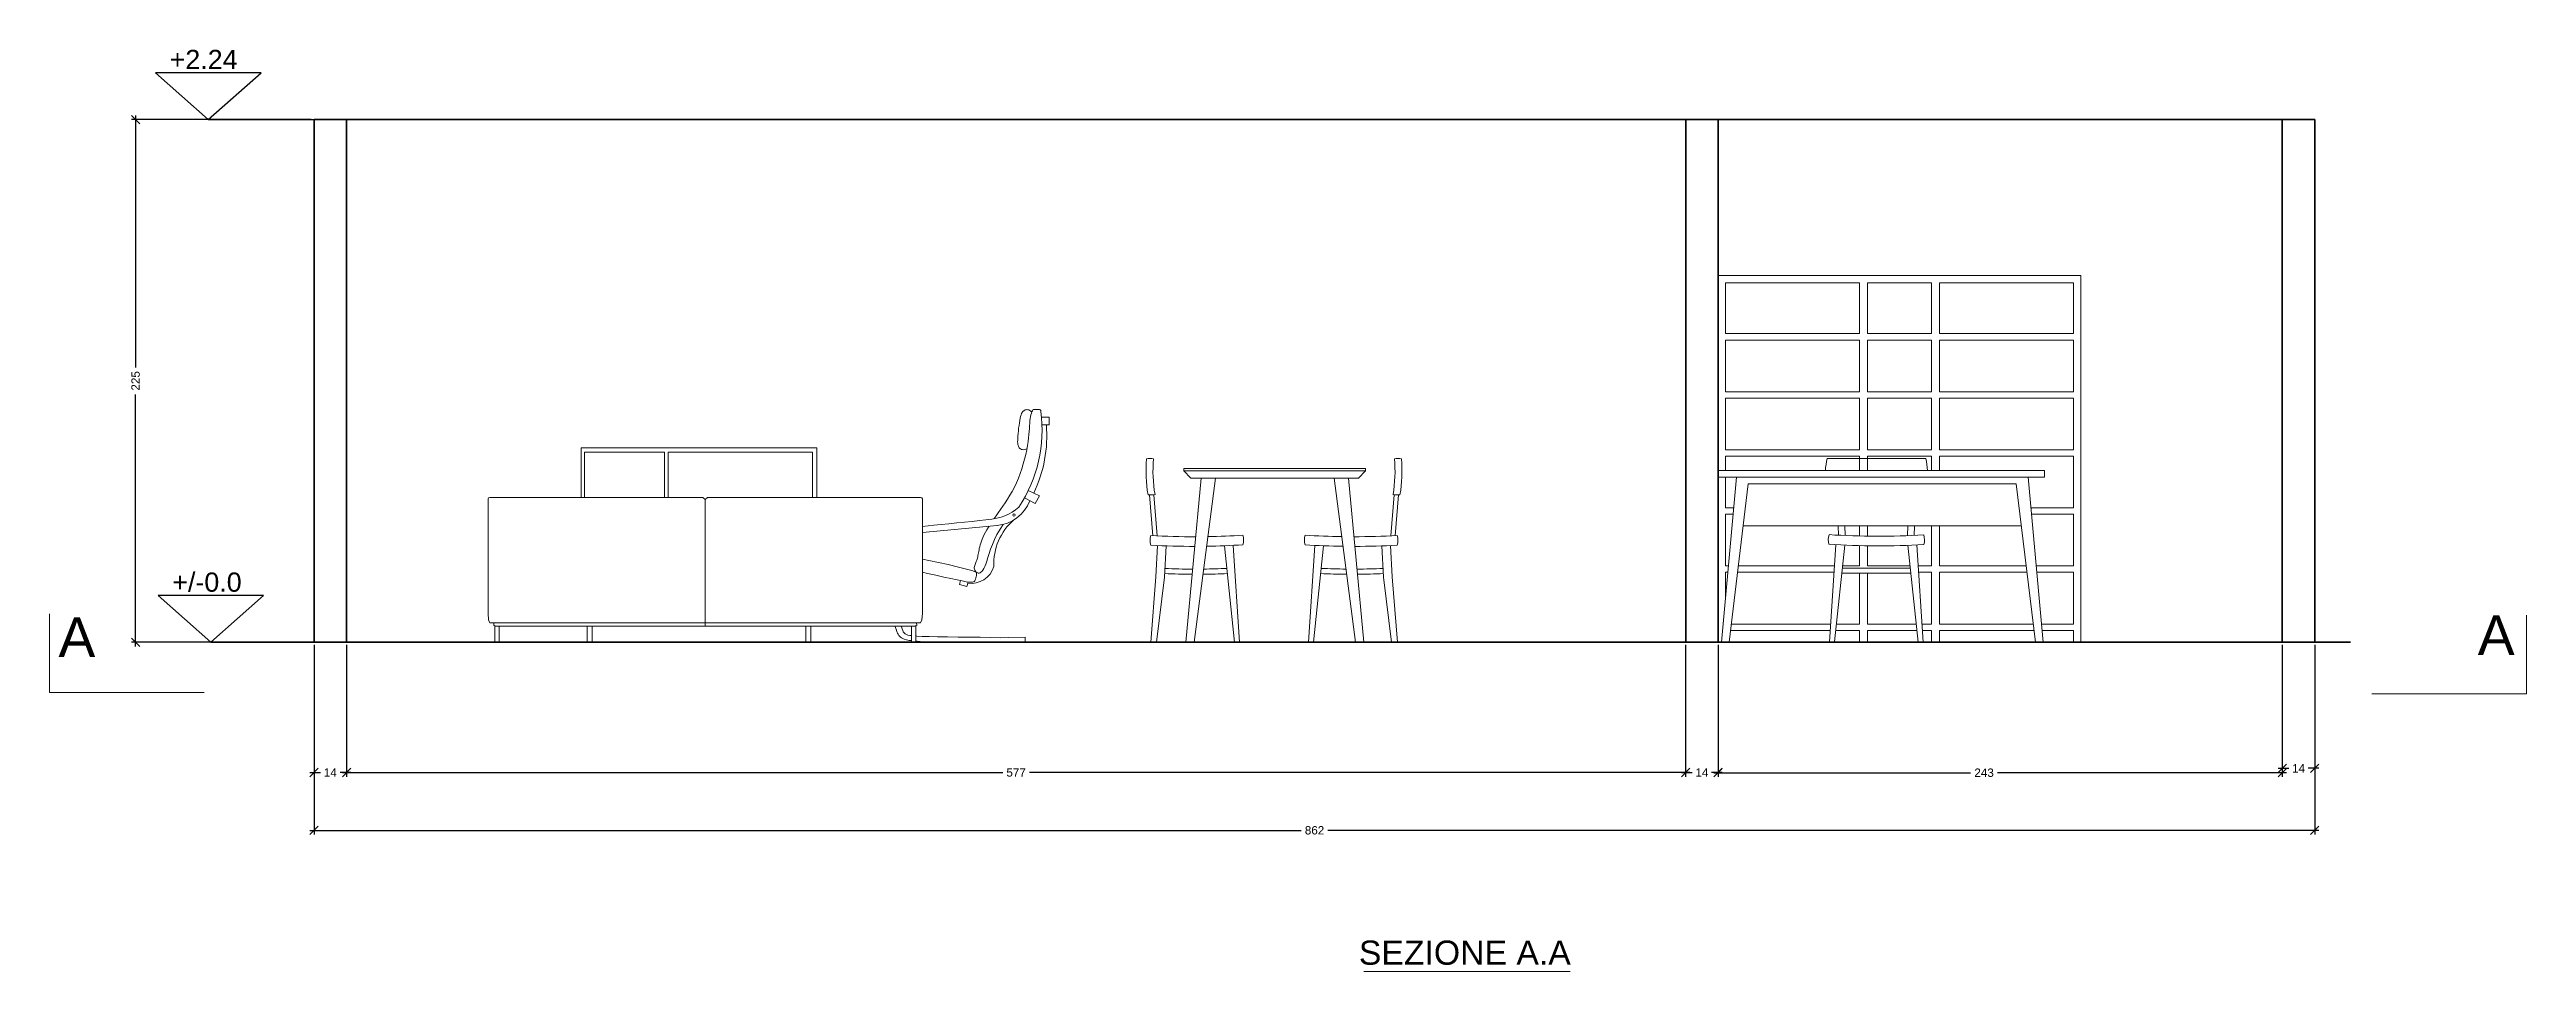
# Model space of a CAD drawing. Header units: inches. Extents: x 2013 to 15569, y -2551 to 2524.
# Drawn here: x 7958 to 9025, y -1284 to -887 of the extents above; entities that cross this region are included whole.
import ezdxf

# ---------------------------------------------------------------- set-up
doc = ezdxf.new("R2010")
doc.units = ezdxf.units.IN
doc.header["$MEASUREMENT"] = 0
doc.layers.get('0').update_dxf_attribs({"color": 80, "lineweight": 13})
for name, color, linetype, lineweight in [('A-FURN', 8, 'Continuous', 18), ('A-WALL-FULL', 7, 'Continuous', 35), ('G-ANNO-DIM', 90, 'Continuous', 25)]:
    doc.layers.add(name, color=color, linetype=linetype, lineweight=lineweight)
doc.styles.add('ARIAL', font='Arial.ttf')
doc.styles.add('underline', font='Arial.ttf')
doc.dimstyles.new('TICK_36', dxfattribs={"dimtxt": 3.6, "dimasz": 3.6, "dimexe": 1.8, "dimexo": 1.2, "dimgap": 1.8, "dimtad": 0, "dimdec": 0, "dimzin": 0, "dimdsep": 46, "dimtxsty": 'ARIAL', "dimblk": 'OBLIQUE', "dimcen": 1.8, "dimdle": 1.8, "dimclrd": 256, "dimclrt": 256, "dimadec": 0, "dimazin": 0, "dimtfac": 1, "dimtdec": 0, "dimtmove": 1, "dimatfit": 3, "dimldrblk": 'OPEN90', "dimfxl": 1, "dimtfill": 1, "dimtolj": 1, "dimtzin": 0, "dimarcsym": 0})

msp = doc.modelspace()

# ---------------------------------------------------------------- texts
at = {"color": 130, "style": 'ARIAL'}
for p in [(7961.644, -1148.234), (9004.095, -1147.3)]:
    msp.add_text('A', height=17.084, rotation=360, dxfattribs=at).set_placement(p)
at = {"style": 'underline'}
msp.add_text('SEZIONE A.A', height=10.41219, dxfattribs=at).set_placement((8521.997, -1280.653))
at = {"layer": 'G-ANNO-DIM', "style": 'underline'}
for s, p in [('+2.24', (8009.576, -895.084)), ('+/-0.0', (8010.7, -1120.084))]:
    msp.add_text(s, height=8.281, dxfattribs=at).set_placement(p)

# ---------------------------------------------------------------- blocks, each defined once
blk = doc.blocks.new('A$C3DB733C8')
for p, q in [((-154.5, 98.4), (-154.5, 40.1)), ((66.8, 98.4), (66.8, 40.1)), ((-151.5, 35.4), (-43.8, 35.4)), ((63.8, 35.4), (-43.8, 35.4))]:
    blk.add_line(p, q)
for points in [[(-154.5, 98.4), (-154.3, 99), (-153.5, 99.2), (-45, 99.2), (-43.8, 98.2), (-43.8, 46.9), (-43.8, 33.6), (-150.8, 33.6), (-151.5, 34.1), (-151.5, 35.4), (-153.5, 35.3), (-154.3, 36.8), (-154.5, 40.1)], [(66.8, 98.4), (66.6, 99), (65.9, 99.2), (-42.6, 99.2), (-43.8, 98.2), (-43.8, 46.9), (-43.8, 33.6), (63.1, 33.6), (63.9, 34.1), (63.8, 35.4), (65.9, 35.3), (66.6, 36.8), (66.8, 40.1)], [(-148.8, 33.6), (-148.8, 25.6), (-151.1, 25.6), (-151.1, 33.8)], [(61.2, 33.6), (61.2, 25.6), (63.5, 25.6), (63.5, 33.8)]]:
    blk.add_lwpolyline(points)
blk = doc.blocks.new('_Oblique')
at = {"color": 0, "linetype": 'ByBlock', "lineweight": -2}
blk.add_line((-0.5, -0.5), (0.5, 0.5), dxfattribs=at)
blk = doc.blocks.new('*D147')
at = {"layer": 'Defpoints', "color": 0, "transparency": 16777216}
for p in [(8071.8, -1141.8), (8085.8, -1141.8)]:
    blk.add_point(p, dxfattribs=at)
at = {"layer": 'G-ANNO-DIM', "color": 0, "lineweight": -2, "transparency": 16777216}
for p, q in [((8071.8, -1143), (8071.8, -1199.7)), ((8085.8, -1143), (8085.8, -1199.7))]:
    blk.add_line(p, q, dxfattribs=at)
at = {"layer": 'G-ANNO-DIM', "lineweight": -2, "transparency": 16777216}
for p, q in [((8070, -1197.9), (8074.6, -1197.9)), ((8087.6, -1197.9), (8083, -1197.9))]:
    blk.add_line(p, q, dxfattribs=at)
at = {"layer": 'G-ANNO-DIM', "lineweight": -2, "transparency": 16777216, "xscale": 3.6, "yscale": 3.6, "zscale": 3.6, "rotation": 180}
blk.add_blockref('_Oblique', (8071.8, -1197.9), dxfattribs=at)
at = {"layer": 'G-ANNO-DIM', "lineweight": -2, "transparency": 16777216, "xscale": 3.6, "yscale": 3.6, "zscale": 3.6}
blk.add_blockref('_Oblique', (8085.8, -1197.9), dxfattribs=at)
at = {"layer": 'G-ANNO-DIM', "transparency": 16777216, "insert": (8078.8, -1197.9), "char_height": 3.6, "attachment_point": 5, "style": 'ARIAL', "bg_fill": 3, "box_fill_scale": 1.25, "bg_fill_color": 256, "bg_fill_true_color": 13158600, "bg_fill_transparency": 0}
blk.add_mtext('\\A1;14', dxfattribs=at)
at = {"layer": 'Defpoints', "color": 0, "transparency": 16777216}
blk.add_point((8085.8, -1197.9), dxfattribs=at)
blk = doc.blocks.new('_Open90')
at = {"color": 0, "linetype": 'ByBlock', "lineweight": -2}
for p, q in [((0, 0), (-1, 0)), ((-0.5, 0.5), (0, 0)), ((0, 0), (-0.5, -0.5))]:
    blk.add_line(p, q, dxfattribs=at)
blk = doc.blocks.new('*D148')
at = {"layer": 'Defpoints', "color": 0, "transparency": 16777216}
for p in [(8662.8, -1141.8), (8676.8, -1141.8)]:
    blk.add_point(p, dxfattribs=at)
at = {"layer": 'G-ANNO-DIM', "color": 0, "lineweight": -2, "transparency": 16777216}
for p, q in [((8662.8, -1143), (8662.8, -1199.7)), ((8676.8, -1143), (8676.8, -1199.7))]:
    blk.add_line(p, q, dxfattribs=at)
at = {"layer": 'G-ANNO-DIM', "lineweight": -2, "transparency": 16777216}
for p, q in [((8661, -1197.9), (8665.6, -1197.9)), ((8678.6, -1197.9), (8674, -1197.9))]:
    blk.add_line(p, q, dxfattribs=at)
at = {"layer": 'G-ANNO-DIM', "lineweight": -2, "transparency": 16777216, "xscale": 3.6, "yscale": 3.6, "zscale": 3.6, "rotation": 180}
blk.add_blockref('_Oblique', (8662.8, -1197.9), dxfattribs=at)
at = {"layer": 'G-ANNO-DIM', "lineweight": -2, "transparency": 16777216, "xscale": 3.6, "yscale": 3.6, "zscale": 3.6}
blk.add_blockref('_Oblique', (8676.8, -1197.9), dxfattribs=at)
at = {"layer": 'G-ANNO-DIM', "transparency": 16777216, "insert": (8669.8, -1197.9), "char_height": 3.6, "attachment_point": 5, "style": 'ARIAL', "bg_fill": 3, "box_fill_scale": 1.25, "bg_fill_color": 256, "bg_fill_true_color": 13158600, "bg_fill_transparency": 0}
blk.add_mtext('\\A1;14', dxfattribs=at)
at = {"layer": 'Defpoints', "color": 0, "transparency": 16777216}
blk.add_point((8676.8, -1197.9), dxfattribs=at)
blk = doc.blocks.new('*D149')
at = {"layer": 'Defpoints', "color": 0, "transparency": 16777216}
for p in [(8919.9, -1141.8), (8933.9, -1141.8)]:
    blk.add_point(p, dxfattribs=at)
at = {"layer": 'G-ANNO-DIM', "color": 0, "lineweight": -2, "transparency": 16777216}
for p, q in [((8919.9, -1143), (8919.9, -1197.9)), ((8933.9, -1143), (8933.9, -1197.9))]:
    blk.add_line(p, q, dxfattribs=at)
at = {"layer": 'G-ANNO-DIM', "lineweight": -2, "transparency": 16777216}
for p, q in [((8918.1, -1196.1), (8922.7, -1196.1)), ((8935.7, -1196.1), (8931.1, -1196.1))]:
    blk.add_line(p, q, dxfattribs=at)
at = {"layer": 'G-ANNO-DIM', "lineweight": -2, "transparency": 16777216, "xscale": 3.6, "yscale": 3.6, "zscale": 3.6, "rotation": 180}
blk.add_blockref('_Oblique', (8919.9, -1196.1), dxfattribs=at)
at = {"layer": 'G-ANNO-DIM', "lineweight": -2, "transparency": 16777216, "xscale": 3.6, "yscale": 3.6, "zscale": 3.6}
blk.add_blockref('_Oblique', (8933.9, -1196.1), dxfattribs=at)
at = {"layer": 'G-ANNO-DIM', "transparency": 16777216, "insert": (8926.9, -1196.1), "char_height": 3.6, "attachment_point": 5, "style": 'ARIAL', "bg_fill": 3, "box_fill_scale": 1.25, "bg_fill_color": 256, "bg_fill_true_color": 13158600, "bg_fill_transparency": 0}
blk.add_mtext('\\A1;14', dxfattribs=at)
at = {"layer": 'Defpoints', "color": 0, "transparency": 16777216}
blk.add_point((8933.9, -1196.1), dxfattribs=at)
blk = doc.blocks.new('*D150')
at = {"layer": 'Defpoints', "color": 0, "transparency": 16777216}
for p in [(8085.8, -1141.8), (8662.8, -1141.8), (8662.8, -1197.9)]:
    blk.add_point(p, dxfattribs=at)
at = {"layer": 'G-ANNO-DIM', "color": 0, "lineweight": -2, "transparency": 16777216}
for p, q in [((8085.8, -1143), (8085.8, -1199.7)), ((8662.8, -1143), (8662.8, -1199.7))]:
    blk.add_line(p, q, dxfattribs=at)
at = {"layer": 'G-ANNO-DIM', "lineweight": -2, "transparency": 16777216}
for p, q in [((8084, -1197.9), (8368.6, -1197.9)), ((8664.6, -1197.9), (8380.1, -1197.9))]:
    blk.add_line(p, q, dxfattribs=at)
at = {"layer": 'G-ANNO-DIM', "lineweight": -2, "transparency": 16777216, "xscale": 3.6, "yscale": 3.6, "zscale": 3.6, "rotation": 180}
blk.add_blockref('_Oblique', (8085.8, -1197.9), dxfattribs=at)
at = {"layer": 'G-ANNO-DIM', "lineweight": -2, "transparency": 16777216, "xscale": 3.6, "yscale": 3.6, "zscale": 3.6}
blk.add_blockref('_Oblique', (8662.8, -1197.9), dxfattribs=at)
at = {"layer": 'G-ANNO-DIM', "transparency": 16777216, "insert": (8374.3, -1197.9), "char_height": 3.6, "attachment_point": 5, "style": 'ARIAL', "bg_fill": 3, "box_fill_scale": 1.25, "bg_fill_color": 256, "bg_fill_true_color": 13158600, "bg_fill_transparency": 0}
blk.add_mtext('\\A1;577', dxfattribs=at)
blk = doc.blocks.new('*D151')
at = {"layer": 'Defpoints', "color": 0, "transparency": 16777216}
for p in [(8676.8, -1141.8), (8919.9, -1141.8), (8919.9, -1198)]:
    blk.add_point(p, dxfattribs=at)
at = {"layer": 'G-ANNO-DIM', "color": 0, "lineweight": -2, "transparency": 16777216}
for p, q in [((8676.8, -1143), (8676.8, -1199.8)), ((8919.9, -1143), (8919.9, -1199.8))]:
    blk.add_line(p, q, dxfattribs=at)
at = {"layer": 'G-ANNO-DIM', "lineweight": -2, "transparency": 16777216}
for p, q in [((8675, -1198), (8785.6, -1198)), ((8921.7, -1198), (8797.2, -1198))]:
    blk.add_line(p, q, dxfattribs=at)
at = {"layer": 'G-ANNO-DIM', "lineweight": -2, "transparency": 16777216, "xscale": 3.6, "yscale": 3.6, "zscale": 3.6, "rotation": 180}
blk.add_blockref('_Oblique', (8676.8, -1198), dxfattribs=at)
at = {"layer": 'G-ANNO-DIM', "lineweight": -2, "transparency": 16777216, "xscale": 3.6, "yscale": 3.6, "zscale": 3.6}
blk.add_blockref('_Oblique', (8919.9, -1198), dxfattribs=at)
at = {"layer": 'G-ANNO-DIM', "transparency": 16777216, "insert": (8791.4, -1198), "char_height": 3.6, "attachment_point": 5, "style": 'ARIAL', "bg_fill": 3, "box_fill_scale": 1.25, "bg_fill_color": 256, "bg_fill_true_color": 13158600, "bg_fill_transparency": 0}
blk.add_mtext('\\A1;243', dxfattribs=at)
blk = doc.blocks.new('*D152')
at = {"layer": 'Defpoints', "color": 0, "transparency": 16777216}
for p in [(8071.8, -1141.8), (8933.9, -1141.8), (8933.9, -1222.8)]:
    blk.add_point(p, dxfattribs=at)
at = {"layer": 'G-ANNO-DIM', "color": 0, "lineweight": -2, "transparency": 16777216}
for p, q in [((8071.8, -1143), (8071.8, -1224.6)), ((8933.9, -1143), (8933.9, -1224.6))]:
    blk.add_line(p, q, dxfattribs=at)
at = {"layer": 'G-ANNO-DIM', "lineweight": -2, "transparency": 16777216}
for p, q in [((8070, -1222.8), (8497.1, -1222.8)), ((8935.7, -1222.8), (8508.6, -1222.8))]:
    blk.add_line(p, q, dxfattribs=at)
at = {"layer": 'G-ANNO-DIM', "lineweight": -2, "transparency": 16777216, "xscale": 3.6, "yscale": 3.6, "zscale": 3.6, "rotation": 180}
blk.add_blockref('_Oblique', (8071.8, -1222.8), dxfattribs=at)
at = {"layer": 'G-ANNO-DIM', "lineweight": -2, "transparency": 16777216, "xscale": 3.6, "yscale": 3.6, "zscale": 3.6}
blk.add_blockref('_Oblique', (8933.9, -1222.8), dxfattribs=at)
at = {"layer": 'G-ANNO-DIM', "transparency": 16777216, "insert": (8502.9, -1222.8), "char_height": 3.6, "attachment_point": 5, "style": 'ARIAL', "bg_fill": 3, "box_fill_scale": 1.25, "bg_fill_color": 256, "bg_fill_true_color": 13158600, "bg_fill_transparency": 0}
blk.add_mtext('\\A1;862', dxfattribs=at)
blk = doc.blocks.new('*D153')
at = {"layer": 'Defpoints', "color": 0, "transparency": 16777216}
for p in [(7994.9, -916.8), (8071.8, -916.8), (8071.8, -1141.8)]:
    blk.add_point(p, dxfattribs=at)
at = {"layer": 'G-ANNO-DIM', "color": 0, "lineweight": -2, "transparency": 16777216}
for p, q in [((8070.6, -916.8), (7993.1, -916.8)), ((8070.6, -1141.8), (7993.1, -1141.8))]:
    blk.add_line(p, q, dxfattribs=at)
at = {"layer": 'G-ANNO-DIM', "lineweight": -2, "transparency": 16777216}
for p, q in [((7994.9, -915), (7994.9, -1023.5)), ((7994.9, -1143.6), (7994.9, -1035.1))]:
    blk.add_line(p, q, dxfattribs=at)
at = {"layer": 'G-ANNO-DIM', "lineweight": -2, "transparency": 16777216, "xscale": 3.6, "yscale": 3.6, "zscale": 3.6}
for p, rotation in [((7994.9, -916.8), 90), ((7994.9, -1141.8), 270)]:
    blk.add_blockref('_Oblique', p, dxfattribs=dict(at, rotation=rotation))
at = {"layer": 'G-ANNO-DIM', "transparency": 16777216, "insert": (7994.9, -1029.3), "char_height": 3.6, "attachment_point": 5, "rotation": 90, "style": 'ARIAL', "bg_fill": 3, "box_fill_scale": 1.25, "bg_fill_color": 256, "bg_fill_true_color": 13158600, "bg_fill_transparency": 0}
blk.add_mtext('\\A1;225', dxfattribs=at)

# ---------------------------------------------------------------- hatches: boundary and pattern name
at = {"layer": 'G-ANNO-DIM'}
h = msp.add_hatch(color=256, dxfattribs=at)
h.dxf.hatch_style = 1
h.paths.add_polyline_path([(8048.952, -896.759), (8003.448, -896.759), (8026.2, -916.781)], flags=17)
h.paths.add_polyline_path([(8003.448, -896.759), (8026.2, -916.781), (8048.952, -896.759)])
h = msp.add_hatch(color=256, dxfattribs=at)
h.dxf.hatch_style = 1
h.paths.add_polyline_path([(8050.075, -1121.759), (8004.571, -1121.759), (8027.323, -1141.781)], flags=17)
h.paths.add_polyline_path([(8004.571, -1121.759), (8027.323, -1141.781), (8050.075, -1121.759)])

# ---------------------------------------------------------------- linework, layer by layer
for p, q in [((8322.232, -1135.067), (8322.202, -1134.947)), ((8324.866, -1134.947), (8324.91, -1135.138)), ((8524.123, -1283.529), (8613.071, -1283.529))]:
    msp.add_line(p, q)
at = {"color": 130}
for points in [[(8024.436, -1163.403), (7957.815, -1163.403), (7957.815, -1129.566)], [(8958.483, -1164.041), (9025.104, -1164.041), (9025.104, -1130.205)]]:
    msp.add_lwpolyline(points, dxfattribs=at)
at = {"layer": 'A-FURN'}
for p, q in [((8833.081, -983.969), (8676.831, -983.969)), ((8676.831, -983.969), (8676.831, -1141.781)), ((8679.956, -1008.975), (8679.956, -987.094)), ((8679.956, -987.094), (8737.716, -987.094)), ((8737.716, -987.094), (8737.716, -1008.975)), ((8741.232, -987.094), (8768.68, -987.094)), ((8741.232, -1008.975), (8741.232, -987.094)), ((8768.68, -987.094), (8768.68, -1008.975)), ((8772.196, -1008.975), (8772.196, -987.094)), ((8772.196, -987.094), (8829.956, -987.094)), ((8829.956, -987.094), (8829.956, -1008.975)), ((8833.081, -1141.781), (8833.081, -983.969)), ((8737.716, -1008.975), (8679.956, -1008.975)), ((8679.956, -1033.975), (8679.956, -1011.71)), ((8679.956, -1011.71), (8737.716, -1011.71)), ((8737.716, -1011.71), (8737.716, -1033.975)), ((8768.68, -1008.975), (8741.232, -1008.975)), ((8741.232, -1011.71), (8768.68, -1011.71)), ((8741.232, -1033.975), (8741.232, -1011.71)), ((8768.68, -1011.71), (8768.68, -1033.975)), ((8829.956, -1008.975), (8772.196, -1008.975)), ((8772.196, -1033.975), (8772.196, -1011.71)), ((8772.196, -1011.71), (8829.956, -1011.71)), ((8829.956, -1011.71), (8829.956, -1033.975)), ((8737.716, -1033.975), (8679.956, -1033.975)), ((8768.68, -1033.975), (8741.232, -1033.975)), ((8829.956, -1033.975), (8772.196, -1033.975)), ((8679.956, -1058.975), (8679.956, -1036.71)), ((8679.956, -1036.71), (8737.716, -1036.71)), ((8737.716, -1036.71), (8737.716, -1058.975)), ((8741.232, -1036.71), (8768.68, -1036.71)), ((8741.232, -1058.975), (8741.232, -1036.71)), ((8768.68, -1036.71), (8768.68, -1058.975)), ((8772.196, -1058.975), (8772.196, -1036.71)), ((8772.196, -1036.71), (8829.956, -1036.71)), ((8829.956, -1036.71), (8829.956, -1058.975)), ((8222.742, -1079.481), (8222.742, -1060.057)), ((8224.392, -1079.481), (8224.392, -1060.057)), ((8286.589, -1079.481), (8286.589, -1060.052)), ((8737.716, -1058.975), (8679.956, -1058.975)), ((8679.956, -1067.854), (8679.956, -1061.71)), ((8679.956, -1061.71), (8737.716, -1061.71)), ((8737.716, -1061.71), (8737.716, -1067.854)), ((8768.68, -1058.975), (8741.232, -1058.975)), ((8741.232, -1061.71), (8768.68, -1061.71)), ((8741.232, -1067.854), (8741.232, -1061.71)), ((8768.68, -1061.71), (8768.68, -1067.854)), ((8829.956, -1058.975), (8772.196, -1058.975)), ((8772.196, -1067.854), (8772.196, -1061.71)), ((8772.196, -1061.71), (8829.956, -1061.71)), ((8829.956, -1061.71), (8829.956, -1083.975)), ((8384.377, -1078.854), (8379.545, -1076.522)), ((8446.589, -1068.019), (8524.906, -1068.019)), ((8679.956, -1083.975), (8679.956, -1070.761)), ((8363.782, -1088.769), (8365.929, -1088.381)), ((8365.929, -1088.381), (8367.819, -1087.928)), ((8367.819, -1087.928), (8369.512, -1087.38)), ((8369.512, -1087.38), (8371.068, -1086.707)), ((8371.068, -1086.707), (8372.547, -1085.879)), ((8372.547, -1085.879), (8374.009, -1084.866)), ((8374.009, -1084.866), (8375.513, -1083.638)), ((8382.511, -1082.132), (8377.95, -1079.597)), ((8384.377, -1078.854), (8382.511, -1082.132)), ((8433.158, -1095.946), (8431.716, -1078.349)), ((8435.095, -1096.04), (8433.634, -1078.306)), ((8535.762, -1096.04), (8537.222, -1078.306)), ((8537.699, -1095.946), (8539.141, -1078.349)), ((8683.454, -1083.975), (8679.956, -1083.975)), ((8679.956, -1108.975), (8679.956, -1086.71)), ((8679.956, -1086.71), (8683.208, -1086.71)), ((8829.956, -1083.975), (8811.591, -1083.975)), ((8811.837, -1086.71), (8829.956, -1086.71)), ((8829.956, -1086.71), (8829.956, -1108.975)), ((8333.953, -1091.97), (8338.811, -1091.442)), ((8366.143, -1091.594), (8333.953, -1094.534)), ((8338.811, -1091.442), (8341.97, -1091.123)), ((8341.97, -1091.123), (8345.3, -1090.8)), ((8345.3, -1090.8), (8348.709, -1090.473)), ((8348.709, -1090.473), (8352.107, -1090.142)), ((8352.107, -1090.142), (8355.402, -1089.807)), ((8355.402, -1089.807), (8358.503, -1089.467)), ((8358.503, -1089.467), (8361.318, -1089.123)), ((8361.318, -1089.123), (8363.782, -1088.769)), ((8687.592, -1091.641), (8807.453, -1091.641)), ((8728.546, -1091.641), (8728.668, -1095.735)), ((8731.409, -1091.641), (8731.534, -1095.867)), ((8737.716, -1091.641), (8737.716, -1096.073)), ((8741.232, -1096.138), (8741.232, -1091.641)), ((8758.459, -1095.931), (8758.586, -1091.641)), ((8761.332, -1095.814), (8761.454, -1091.641)), ((8768.68, -1091.641), (8768.68, -1108.975)), ((8772.196, -1108.975), (8772.196, -1091.641)), ((8435.183, -1100.189), (8434.537, -1113.664)), ((8438.924, -1100.34), (8438.28, -1113.759)), ((8468.474, -1141.781), (8464.065, -1100.284)), ((8467.903, -1100.111), (8470.583, -1141.781)), ((8502.953, -1100.111), (8500.273, -1141.781)), ((8502.383, -1141.781), (8506.792, -1100.284)), ((8531.933, -1100.34), (8532.577, -1113.759)), ((8535.673, -1100.189), (8536.32, -1113.664)), ((8681.203, -1108.975), (8679.956, -1108.975)), ((8726.919, -1108.975), (8685.499, -1108.975)), ((8727.504, -1099.828), (8724.828, -1141.67)), ((8726.933, -1141.67), (8731.342, -1100.013)), ((8730.292, -1109.931), (8759.61, -1109.931)), ((8737.716, -1108.975), (8730.393, -1108.975)), ((8737.716, -1100.225), (8737.716, -1108.975)), ((8741.232, -1108.975), (8741.232, -1100.291)), ((8759.511, -1108.975), (8741.232, -1108.975)), ((8762.981, -1141.781), (8758.571, -1100.084)), ((8762.408, -1099.918), (8765.085, -1141.781)), ((8768.68, -1108.975), (8762.987, -1108.975)), ((8809.545, -1108.975), (8772.196, -1108.975)), ((8829.956, -1108.975), (8813.841, -1108.975)), ((8434.531, -1113.664), (8432.285, -1141.781)), ((8438.28, -1113.759), (8434.744, -1141.78)), ((8532.577, -1113.759), (8536.112, -1141.78)), ((8536.325, -1113.664), (8538.572, -1141.781)), ((8679.956, -1122.833), (8679.956, -1111.71)), ((8679.956, -1111.71), (8680.957, -1111.71)), ((8685.169, -1111.71), (8726.745, -1111.71)), ((8730.06, -1112.126), (8759.842, -1112.126)), ((8737.716, -1112.126), (8737.716, -1133.975)), ((8741.232, -1133.975), (8741.232, -1112.126)), ((8763.162, -1111.71), (8768.68, -1111.71)), ((8768.68, -1111.71), (8768.68, -1133.975)), ((8772.196, -1133.975), (8772.196, -1111.71)), ((8772.196, -1111.71), (8809.875, -1111.71)), ((8814.087, -1111.71), (8829.956, -1111.71)), ((8829.956, -1111.71), (8829.956, -1133.975)), ((8322.464, -1135.916), (8322.232, -1135.067)), ((8322.696, -1136.665), (8322.464, -1135.916)), ((8322.934, -1137.323), (8322.696, -1136.665)), ((8323.187, -1137.9), (8322.934, -1137.323)), ((8323.463, -1138.405), (8323.187, -1137.9)), ((8323.769, -1138.85), (8323.463, -1138.405)), ((8324.114, -1139.245), (8323.769, -1138.85)), ((8324.505, -1139.599), (8324.114, -1139.245)), ((8324.95, -1139.922), (8324.505, -1139.599)), ((8324.91, -1135.138), (8325.186, -1136.1)), ((8325.469, -1140.223), (8324.95, -1139.922)), ((8325.186, -1136.1), (8325.448, -1136.815)), ((8325.448, -1136.815), (8325.702, -1137.332)), ((8326.128, -1140.503), (8325.469, -1140.223)), ((8325.702, -1137.332), (8325.951, -1137.697)), ((8325.951, -1137.697), (8326.2, -1137.96)), ((8327.004, -1140.762), (8326.128, -1140.503)), ((8326.2, -1137.96), (8326.453, -1138.169)), ((8326.453, -1138.169), (8326.73, -1138.362)), ((8326.73, -1138.362), (8327.108, -1138.547)), ((8328.174, -1141), (8327.004, -1140.762)), ((8327.108, -1138.547), (8327.682, -1138.721)), ((8327.682, -1138.721), (8328.546, -1138.883)), ((8329.151, -1141.137), (8328.174, -1141)), ((8328.546, -1138.883), (8329.151, -1138.955)), ((8331.099, -1139.132), (8331.518, -1139.164)), ((8331.709, -1141.409), (8331.099, -1141.35)), ((8331.518, -1139.164), (8333.814, -1139.279)), ((8334.228, -1141.58), (8331.709, -1141.409)), ((8333.814, -1139.279), (8336.774, -1139.374)), ((8337.352, -1141.729), (8334.228, -1141.58)), ((8336.774, -1139.374), (8340.444, -1139.45)), ((8340.444, -1139.45), (8344.679, -1139.513)), ((8344.679, -1139.513), (8349.283, -1139.57)), ((8349.283, -1139.57), (8354.064, -1139.63)), ((8354.064, -1139.63), (8358.826, -1139.7)), ((8358.826, -1139.7), (8363.376, -1139.789)), ((8363.376, -1139.789), (8367.519, -1139.905)), ((8367.519, -1139.905), (8371.052, -1139.779)), ((8371.052, -1139.779), (8378.149, -1139.671)), ((8378.149, -1139.671), (8378.149, -1141.781)), ((8434.744, -1141.781), (8432.291, -1141.781)), ((8470.583, -1141.781), (8468.474, -1141.781)), ((8500.273, -1141.781), (8502.383, -1141.781)), ((8536.112, -1141.781), (8538.566, -1141.781)), ((8676.831, -1141.781), (8679.956, -1141.781)), ((8682.151, -1136.71), (8725.145, -1136.71)), ((8725.32, -1133.975), (8682.482, -1133.975)), ((8724.828, -1141.67), (8726.933, -1141.67)), ((8727.458, -1136.71), (8737.716, -1136.71)), ((8737.716, -1133.975), (8727.747, -1133.975)), ((8737.716, -1136.71), (8737.716, -1141.781)), ((8737.716, -1141.781), (8741.232, -1141.781)), ((8762.155, -1133.975), (8741.232, -1133.975)), ((8741.232, -1141.781), (8741.232, -1136.71)), ((8741.232, -1136.71), (8762.445, -1136.71)), ((8765.085, -1141.781), (8762.981, -1141.781)), ((8768.68, -1133.975), (8764.586, -1133.975)), ((8764.761, -1136.71), (8768.68, -1136.71)), ((8768.68, -1136.71), (8768.68, -1141.781)), ((8768.68, -1141.781), (8772.196, -1141.781)), ((8812.563, -1133.975), (8772.196, -1133.975)), ((8772.196, -1141.781), (8772.196, -1136.71)), ((8772.196, -1136.71), (8812.893, -1136.71)), ((8829.956, -1133.975), (8816.092, -1133.975)), ((8816.338, -1136.71), (8829.956, -1136.71)), ((8829.956, -1136.71), (8829.956, -1141.781)), ((8829.956, -1141.781), (8833.081, -1141.781))]:
    msp.add_line(p, q, dxfattribs=at)
for points in [[(8381.764, -1041.627), (8381.542, -1041.811), (8381.32, -1042.137), (8381.101, -1042.596), (8380.892, -1043.177), (8380.697, -1043.867), (8380.521, -1044.656), (8380.37, -1045.532), (8380.247, -1046.485), (8380.156, -1047.506), (8380.084, -1048.601), (8380.018, -1049.777), (8379.941, -1051.044), (8379.841, -1052.41), (8379.701, -1053.882), (8379.508, -1055.47), (8379.246, -1057.182), (8378.904, -1059.02), (8378.483, -1060.961), (8377.984, -1062.978), (8377.412, -1065.042), (8376.769, -1067.124), (8376.058, -1069.196), (8375.282, -1071.229), (8374.444, -1073.195), (8373.55, -1075.071), (8372.608, -1076.858), (8371.631, -1078.562), (8370.631, -1080.189), (8369.619, -1081.745), (8368.608, -1083.237), (8367.609, -1084.672), (8366.634, -1086.054), (8365.694, -1087.39), (8364.871, -1088.572)], [(8379.01, -1058.452), (8378.425, -1058.741), (8377.891, -1058.903), (8377.405, -1058.956), (8376.968, -1058.912), (8376.578, -1058.789), (8376.234, -1058.6), (8375.934, -1058.361), (8375.678, -1058.087), (8375.465, -1057.788), (8375.292, -1057.455), (8375.158, -1057.074), (8375.062, -1056.629), (8375.001, -1056.107), (8374.973, -1055.494), (8374.977, -1054.774), (8375.012, -1053.934), (8375.075, -1052.968), (8375.163, -1051.902), (8375.274, -1050.771), (8375.404, -1049.611), (8375.552, -1048.457), (8375.714, -1047.345), (8375.888, -1046.308), (8376.07, -1045.382), (8376.259, -1044.595), (8376.456, -1043.94), (8376.663, -1043.402), (8376.883, -1042.967), (8377.117, -1042.62), (8377.368, -1042.346), (8377.639, -1042.132), (8377.93, -1041.963), (8378.245, -1041.828), (8378.582, -1041.734), (8378.942, -1041.694), (8379.325, -1041.719), (8379.728, -1041.82), (8380.153, -1042.01), (8380.598, -1042.3), (8381.064, -1042.701)], [(8380.443, -1045.111), (8380.443, -1045.094)], [(8384.075, -1041.579), (8381.764, -1041.627)], [(8385.246, -1044.872), (8385.246, -1044.872), (8388.57, -1044.872), (8388.57, -1048.17), (8385.463, -1048.17)], [(8288.473, -1079.481), (8288.473, -1058.181), (8186.833, -1058.181), (8186.833, -1079.481)], [(8288.473, -1079.481), (8288.473, -1058.181), (8186.833, -1058.181), (8186.833, -1079.481)], [(8222.742, -1060.057), (8188.398, -1060.057), (8188.398, -1079.481)], [(8286.598, -1060.057), (8224.392, -1060.057)], [(8521.185, -1066.967), (8446.584, -1066.967), (8446.584, -1068.018), (8449.586, -1071.234), (8521.145, -1071.234)], [(8521.185, -1066.967), (8524.906, -1066.977), (8524.906, -1068.028), (8521.905, -1071.244), (8521.145, -1071.234)], [(8454.063, -1071.233), (8447.468, -1141.782), (8451.048, -1141.782), (8460.226, -1071.234)], [(8517.499, -1071.232), (8524.094, -1141.781), (8520.515, -1141.781), (8511.337, -1071.233)], [(8684.644, -1070.761), (8678.25, -1141.781), (8681.539, -1141.781), (8689.762, -1073.66), (8746.459, -1073.66)], [(8810.401, -1070.761), (8816.795, -1141.784), (8813.506, -1141.784), (8805.283, -1073.663), (8746.452, -1073.663)], [(8362.634, -1091.912), (8362.396, -1092.281), (8361.713, -1093.391), (8361.096, -1094.456), (8360.551, -1095.476), (8360.081, -1096.452), (8359.681, -1097.383), (8359.342, -1098.272), (8359.058, -1099.119), (8358.821, -1099.925), (8358.623, -1100.691), (8358.457, -1101.418), (8358.315, -1102.107), (8358.19, -1102.759), (8358.077, -1103.377), (8357.97, -1103.964), (8357.864, -1104.523), (8357.754, -1105.057), (8357.633, -1105.568), (8357.498, -1106.061), (8357.341, -1106.537), (8357.163, -1107), (8356.971, -1107.452), (8356.78, -1107.893), (8356.603, -1108.325), (8356.453, -1108.75), (8356.343, -1109.169), (8356.286, -1109.583), (8356.295, -1109.994), (8356.38, -1110.401), (8356.536, -1110.792), (8356.751, -1111.153), (8357.017, -1111.472), (8357.323, -1111.734), (8357.661, -1111.926), (8358.02, -1112.035), (8358.391, -1112.045), (8358.767, -1111.944), (8359.146, -1111.717), (8359.533, -1111.35), (8359.93, -1110.827), (8360.34, -1110.134), (8360.765, -1109.256), (8361.207, -1108.179), (8361.67, -1106.888), (8362.161, -1105.375), (8362.706, -1103.662), (8363.338, -1101.78), (8364.088, -1099.755), (8364.988, -1097.619), (8366.069, -1095.4), (8367.364, -1093.127), (8368.714, -1091.113)], [(8357.154, -1111.62), (8355.164, -1110.958), (8352.351, -1110.177), (8348.908, -1109.311), (8345.029, -1108.398), (8340.909, -1107.473), (8336.742, -1106.573), (8333.953, -1105.991)], [(8333.953, -1111.708), (8336.114, -1112.194), (8339.683, -1112.994), (8343.09, -1113.751), (8346.204, -1114.433), (8348.895, -1115.007), (8351.066, -1115.447), (8352.752, -1115.756), (8354.022, -1115.942), (8354.942, -1116.016), (8355.582, -1115.985), (8356.008, -1115.86), (8356.289, -1115.649), (8356.492, -1115.362), (8356.674, -1115.008), (8356.839, -1114.599), (8356.983, -1114.145), (8357.098, -1113.659), (8357.179, -1113.152), (8357.22, -1112.635), (8357.213, -1112.121), (8357.154, -1111.62)], [(8353.075, -1117.801), (8349.886, -1116.939), (8350.295, -1115.291)], [(8353.075, -1117.801), (8353.653, -1115.888)], [(8189.459, -1134.947), (8189.459, -1141.773), (8191.676, -1141.773), (8191.676, -1134.947)], [(8283.64, -1134.947), (8283.64, -1141.774), (8285.857, -1141.774), (8285.857, -1134.947)]]:
    msp.add_lwpolyline(points, dxfattribs=at)
for points in [[(8431.148, -1078.318, -0.06643807), (8430.521, -1062.925, -3.03534394)], [(8434.153, -1078.252, -0.06643807), (8433.525, -1062.86, -3.03534394)], [(8536.704, -1078.252, 0.06643807), (8537.332, -1062.86, 3.03534394)], [(8539.708, -1078.318, 0.06643807), (8540.336, -1062.925, 3.03534394)], [(8723, -1067.854, -0.03697628), (8723.808, -1062.702)], [(8723.808, -1062.702), (8766.308, -1062.702, -0.03104032), (8766.947, -1067.854, -0.03104032)], [(8432.373, -1095.911, 0.16278659), (8432.319, -1100.052, 0.89227712)], [(8471.981, -1095.734, -0.16278659), (8472.035, -1099.874, -0.89227712)], [(8498.876, -1095.734, 0.16278659), (8498.822, -1099.874, 0.89227712)], [(8538.484, -1095.911, -0.16278659), (8538.538, -1100.052, -0.89227712)], [(8724.598, -1095.511, 0.16278659), (8724.544, -1099.651, 0.89227712)], [(8765.368, -1095.605, -0.16523039), (8765.415, -1099.758, -0.89227712)]]:
    msp.add_lwpolyline(points, format="xyb", dxfattribs=at)
msp.add_lwpolyline([(8676.877, -1067.854), (8817.382, -1067.854), (8817.382, -1070.761), (8676.877, -1070.761)], close=True, dxfattribs=at)
msp.add_circle((8373.379, -1087.069), 0.494, dxfattribs=at)
for centre, radius, start, end in [((8325.517, -1050.452), 59.989, 326.424365, 7.677562), ((8384.128, -1042.417), 0.84, 358.620988, 93.607674), ((8329.843, -1052.832), 57.69, 334.502836, 4.635249), ((8432.153, -1068.495), 5.798, 76.316486, 106.361842), ((8538.704, -1068.495), 5.798, 73.638158, 103.683514), ((8364.523, -1074.73), 16.911, 275.154396, 338.646166), ((8432.317, -1062.308), 16.052, 265.82526, 276.590858), ((8538.539, -1062.308), 16.052, 263.409142, 274.17474), ((8389.258, -1107.855), 24.551, 130.374138, 183.263345), ((8450.675, -751.619), 344.772, 266.957496, 270.172238), ((8450.675, -751.619), 344.772, 271.044537, 273.542911), ((8520.181, -751.619), 344.772, 266.457089, 269.073129), ((8520.181, -751.619), 344.772, 269.945162, 273.042504), ((8745.795, -755.882), 340.287, 266.428826, 273.297365), ((8354.938, -1106.27), 10.252, 261.891988, 343.086333), ((8450.739, -760.728), 339.817, 266.892513, 270.09853), ((8450.739, -760.728), 339.817, 270.957698, 273.593096), ((8520.118, -760.728), 339.817, 266.406904, 269.161657), ((8520.118, -760.728), 339.817, 270.020567, 273.107487), ((8745.832, -760.035), 340.287, 266.413448, 273.299051), ((8451.73, -813.034), 299.533, 267.439889, 269.707211), ((8451.165, -795.893), 314.441, 267.683172, 269.862026), ((8451.73, -813.034), 299.533, 270.596849, 272.596462), ((8451.165, -795.893), 314.441, 270.724652, 272.536069), ((8519.126, -813.034), 299.533, 267.403538, 269.538434), ((8519.691, -795.893), 314.441, 267.463931, 269.404258), ((8519.691, -795.893), 314.441, 270.266633, 272.316828), ((8519.126, -813.034), 299.533, 270.427818, 272.560111)]:
    msp.add_arc(centre, radius, start, end, dxfattribs=at)
at = {"layer": 'A-WALL-FULL'}
for p, q in [((8071.831, -1141.781), (8071.831, -916.781)), ((8071.831, -916.781), (8933.889, -916.781)), ((8085.831, -1141.781), (8085.831, -916.781)), ((8662.831, -1141.781), (8662.831, -916.781)), ((8676.831, -1141.781), (8676.831, -916.781)), ((8919.889, -1141.781), (8919.889, -916.781)), ((8933.889, -1141.781), (8933.889, -916.781)), ((8055.249, -1141.781), (8949.269, -1141.781))]:
    msp.add_line(p, q, dxfattribs=at)
at = {"layer": 'G-ANNO-DIM'}
for p, q in [((8026.2, -916.781), (8071.831, -916.781)), ((8027.323, -1141.781), (8055.249, -1141.781))]:
    msp.add_line(p, q, dxfattribs=at)
for points in [[(8003.448, -896.759), (8026.2, -916.781), (8048.952, -896.759)], [(8004.571, -1121.759), (8027.323, -1141.781), (8050.075, -1121.759)]]:
    msp.add_lwpolyline(points, close=True, dxfattribs=at)

# ---------------------------------------------------------------- block references
at = {"layer": 'A-FURN', "xscale": 0.8457720637786824, "yscale": 0.8457720637786824, "zscale": 0.8457720637786824}
msp.add_blockref('A$C3DB733C8', (8277.42, -1163.36), dxfattribs=at)

msp.set_redraw_order([(e.dxf.handle, doc.entitydb.next_handle()) for e in msp.query("TEXT MTEXT ATTDEF DIMENSION ARC_DIMENSION")])  # texts and dimensions are drawn at this point

# ---------------------------------------------------------------- next in the draw order: dimensions: what is measured, and where the dimension line sits
at = {"layer": 'G-ANNO-DIM'}
for base, p1, p2, picture, middle in [((8085.831, -1197.899), (8071.831, -1141.781), (8085.831, -1141.781), '*D147', (8078.831, -1197.899)), ((8676.831, -1197.899), (8662.831, -1141.781), (8676.831, -1141.781), '*D148', (8669.831, -1197.899)), ((8933.889, -1196.099), (8919.889, -1141.781), (8933.889, -1141.781), '*D149', (8926.889, -1196.099))]:
    dim = msp.add_linear_dim(base=base, p1=p1, p2=p2, dimstyle='TICK_36', dxfattribs=at)
    dim.commit()
    dim.dimension.update_dxf_attribs({"geometry": picture, "text_midpoint": middle})

# ---------------------------------------------------------------- next in the draw order: dimensions: what is measured, and where the dimension line sits
dim = msp.add_linear_dim(base=(8662.831, -1197.899), p1=(8085.831, -1141.781), p2=(8662.831, -1141.781), dimstyle='TICK_36', dxfattribs=at)
dim.commit()
dim.dimension.update_dxf_attribs({"geometry": '*D150', "text_midpoint": (8374.331, -1197.899)})
dim = msp.add_linear_dim(base=(8919.889, -1197.986), p1=(8676.831, -1141.781), p2=(8919.889, -1141.781), dimstyle='TICK_36', override={"dimtmove": 0}, dxfattribs=at)
dim.commit()
dim.dimension.update_dxf_attribs({"geometry": '*D151', "text_midpoint": (8791.417, -1197.986), "dimtype": 160})

# ---------------------------------------------------------------- next in the draw order: dimensions: what is measured, and where the dimension line sits
dim = msp.add_linear_dim(base=(8933.889, -1222.755), p1=(8071.831, -1141.781), p2=(8933.889, -1141.781), dimstyle='TICK_36', dxfattribs=at)
dim.commit()
dim.dimension.update_dxf_attribs({"geometry": '*D152', "text_midpoint": (8502.86, -1222.755)})

# ---------------------------------------------------------------- next in the draw order: dimensions: what is measured, and where the dimension line sits
dim = msp.add_linear_dim(base=(7994.914, -916.781), p1=(8071.831, -1141.781), p2=(8071.831, -916.781), angle=90, dimstyle='TICK_36', dxfattribs=at)
dim.commit()
dim.dimension.update_dxf_attribs({"geometry": '*D153', "text_midpoint": (7994.914, -1029.281)})

doc.saveas('drawing.dxf')
